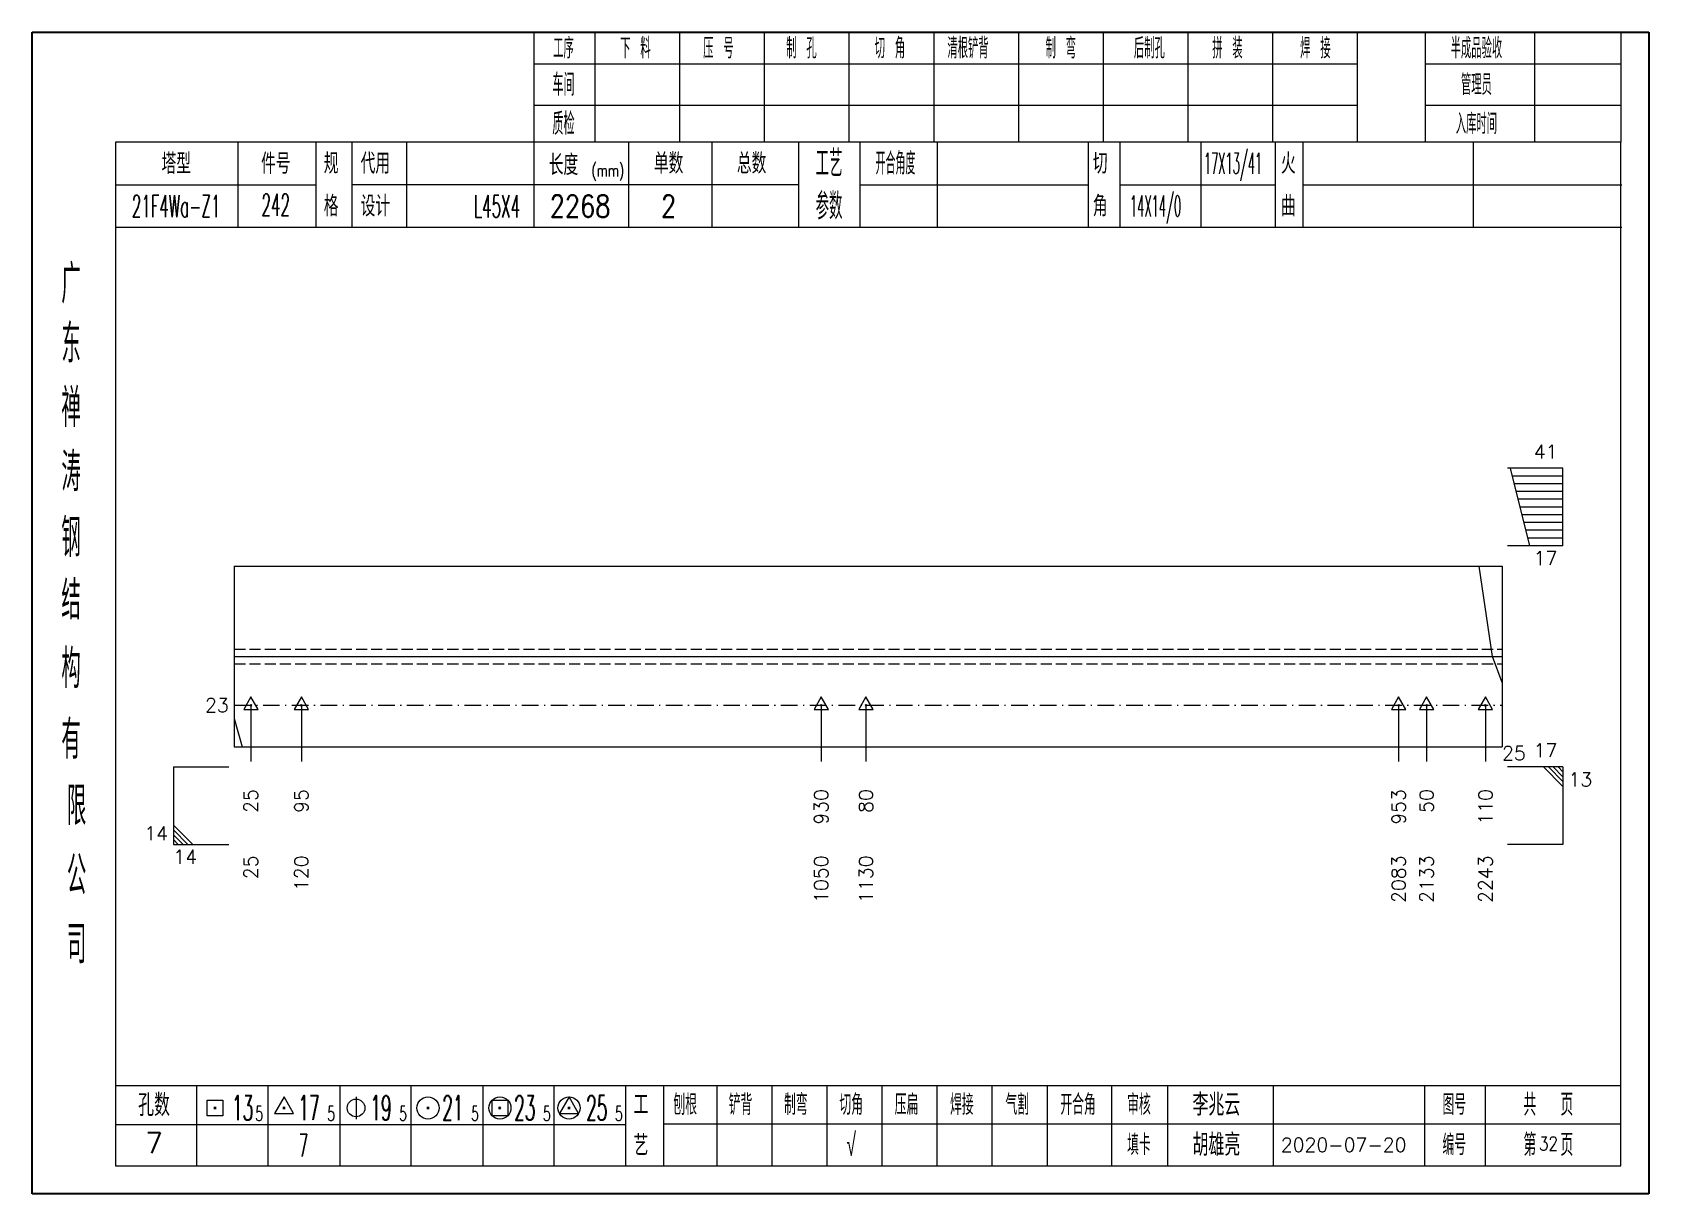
# Model space of a CAD drawing. Extents: x 1310 to 15542, y -76 to 8381.
# Drawn here: x 11192.5 to 11484.6, y 5083.7 to 5293.7 of the extents above; entities that cross this region are included whole.
import ezdxf
from ezdxf.enums import TextEntityAlignment as Align

# ---------------------------------------------------------------- set-up
doc = ezdxf.new("R2010")
doc.units = 0
doc.header["$MEASUREMENT"] = 0
doc.linetypes.add('一点画线', pattern=[5.2, 3, -1, 0.2, -1])
doc.linetypes.add('虚线', pattern=[2.75, 2, -0.75])
doc.layers.get('0').update_dxf_attribs({"linetype": 'CONTINUOUS', "lineweight": 25})
for name, color, linetype, lineweight in [('1', 7, 'CONTINUOUS', 25), ('4', 7, 'CONTINUOUS', 25), ('5', 7, 'CONTINUOUS', 25)]:
    doc.layers.add(name, color=color, linetype=linetype, lineweight=lineweight)
doc.styles.get("Standard").update_dxf_attribs({"font": 'simplex.shx', "width": 0.7, "height": 3, "bigfont": 'gbhzfs.shx'})

msp = doc.modelspace()

# ---------------------------------------------------------------- texts
at = {"color": 7, "linetype": 'Continuous', "lineweight": 13}
for s, p in [('41', (11468.082, 5215.854)), ('17', (11468.082, 5161.854)), ('14', (11216.952, 5146.854))]:
    msp.add_text(s, height=2.5, dxfattribs=at).set_placement(p, align=Align.BOTTOM_RIGHT)
msp.add_text('17', height=2.5, dxfattribs=at).set_placement((11468.082, 5199.854), align=Align.TOP_RIGHT)
msp.add_text('23', height=2.5, dxfattribs=at).set_placement((11227.952, 5172.021), align=Align.MIDDLE_RIGHT)
for s, p in [('13', (11470.082, 5159.854)), ('14', (11217.952, 5145.854))]:
    msp.add_text(s, height=2.5, dxfattribs=at).set_placement(p, align=Align.TOP_LEFT)
at = {"layer": '1', "color": 7, "linetype": 'Continuous', "lineweight": 13}
msp.add_text('25', height=2.5, dxfattribs=at).set_placement((11458.082, 5163.354), align=Align.MIDDLE_LEFT)
at = {"layer": '1', "color": 8, "linetype": 'Continuous', "lineweight": 9}
for s, p in [('25', (11231.952, 5156.854)), ('95', (11241.075, 5156.854)), ('930', (11335.03, 5156.854)), ('80', (11343.113, 5156.854)), ('953', (11439.392, 5156.854)), ('50', (11444.443, 5156.854)), ('110', (11455.082, 5156.854))]:
    msp.add_text(s, height=2.5, rotation=90, dxfattribs=at).set_placement(p, align=Align.MIDDLE_RIGHT)
at = {"layer": '1', "color": 7, "linetype": 'Continuous', "lineweight": 13}
for s, p in [('25', (11231.952, 5144.854)), ('120', (11241.075, 5144.854)), ('1050', (11335.03, 5144.854)), ('1130', (11343.113, 5144.854)), ('2083', (11439.392, 5144.854)), ('2133', (11444.443, 5144.854)), ('2243', (11455.082, 5144.854))]:
    msp.add_text(s, height=2.5, rotation=90, dxfattribs=at).set_placement(p, align=Align.MIDDLE_RIGHT)
at = {"layer": '4', "color": 1, "linetype": 'Continuous', "lineweight": 25}
for s, height, width, p in [('工序', 3.7, 0.7, (11288.452, 5290.811)), ('下 料', 3.7, 0.7, (11301.452, 5290.811)), ('压 号', 3.7, 0.7, (11316.452, 5290.811)), ('制 孔', 3.7, 0.7, (11331.452, 5290.811)), ('切 角', 3.7, 0.7, (11347.452, 5290.811)), ('清根铲背 ', 3.7, 0.7, (11362.452, 5290.811)), (' 制 弯', 3.7, 0.7, (11377.452, 5290.811)), (' 后制孔', 3.7, 0.7, (11393.452, 5290.811)), ('拼 装', 3.7, 0.7, (11408.452, 5290.811)), (' 焊 接', 3.7, 0.7, (11423.452, 5290.811)), ('半成品验收', 3.7, 0.7, (11453.452, 5290.811)), ('车间', 4, 0.7, (11288.452, 5284.211)), ('管理员', 3.7, 0.7, (11453.452, 5284.211)), ('质检', 4, 0.7, (11288.452, 5277.151)), ('入库时间', 3.7, 0.7, (11453.452, 5277.151)), ('(mm)', 2.24, 0.7, (11296.452, 5268.711)), ('工艺', 4.8, 0.7, (11336.452, 5269.971)), ('开合角度', 4, 0.6, (11348.452, 5269.971)), ('17X13/41', 3.8, 0.4, (11409.452, 5269.971)), ('21F4Wa-Z1', 4, 0.5, (11218.452, 5262.231)), ('242', 4, 0.5, (11236.452, 5262.481)), ('L45X4', 4, 0.5, (11276.452, 5262.211)), ('2268', 4, 0.8, (11291.452, 5262.261)), ('2', 4, 0.8, (11307.452, 5262.261)), ('参数', 4.8, 0.7, (11336.452, 5262.261)), ('14X14/0', 3.8, 0.4, (11395.452, 5262.261)), ('广', 6.96, 0.7, (11199.452, 5248.181)), ('东', 6.96, 0.7, (11199.452, 5237.391)), ('禅', 6.96, 0.7, (11199.452, 5225.801)), ('涛', 6.96, 0.7, (11199.452, 5214.201)), ('钢', 6.96, 0.7, (11199.452, 5202.311)), ('结', 6.96, 0.7, (11199.452, 5191.001)), ('构', 6.96, 0.7, (11199.452, 5178.621)), ('有', 6.96, 0.7, (11199.452, 5165.811)), ('限', 6.96, 0.7, (11200.452, 5153.811)), ('公', 6.96, 0.7, (11200.452, 5141.271)), ('司', 6.96, 0.7, (11200.452, 5128.791)), ('13', 4.47, 0.5, (11230.452, 5099.211)), ('17', 4.47, 0.5, (11242.452, 5099.211)), ('19', 4.47, 0.5, (11255.452, 5099.211)), ('21', 4.47, 0.5, (11268.452, 5099.211)), ('23', 4.47, 0.5, (11281.452, 5099.211)), ('25', 4.47, 0.5, (11294.452, 5099.211)), ('刨根', 3.7, 0.8, (11310.452, 5099.811)), ('铲背', 3.7, 0.8, (11320.452, 5099.811)), ('制弯', 3.7, 0.8, (11330.452, 5099.811)), ('切角', 3.7, 0.8, (11340.452, 5099.811)), ('压扁', 3.7, 0.8, (11350.452, 5099.811)), ('焊接', 3.7, 0.8, (11360.452, 5099.811)), ('气割', 3.7, 0.8, (11370.452, 5099.811)), ('开合角', 3.7, 0.8, (11381.452, 5099.811)), ('审核', 3.7, 0.8, (11392.452, 5099.811)), ('图号', 3.7, 0.8, (11449.452, 5099.811)), ('共  页', 4, 0.8, (11466.452, 5099.811)), ('5', 2.68, 0.6, (11233.452, 5098.211)), ('5', 2.68, 0.6, (11246.452, 5098.211)), ('5', 2.68, 0.6, (11259.452, 5098.211)), ('5', 2.68, 0.6, (11272.452, 5098.211)), ('5', 2.68, 0.6, (11285.452, 5098.211)), ('5', 2.68, 0.6, (11298.452, 5098.211)), ('√', 4, 0.6, (11340.452, 5092.541)), ('填卡', 3.7, 0.8, (11392.452, 5092.541)), ('编号', 3.7, 0.8, (11449.452, 5092.541)), ('第  页', 4, 0.8, (11466.452, 5092.541)), ('7', 4, 0.5, (11241.452, 5092.461))]:
    msp.add_text(s, height=height, dxfattribs=dict(at, width=width)).set_placement(p, align=Align.MIDDLE_CENTER)
for s, height, p in [('塔型', 3.7, (11218.452, 5269.941)), ('件号', 3.7, (11236.452, 5269.941)), ('规', 3.7, (11246.452, 5269.971)), ('代用', 3.7, (11254.452, 5269.971)), ('长度', 3.7, (11288.452, 5269.711)), ('单数', 3.7, (11307.452, 5269.971)), ('总数', 3.7, (11322.452, 5269.971)), ('切', 3.7, (11385.452, 5269.971)), ('火', 3.7, (11419.452, 5269.971)), ('格', 3.7, (11246.452, 5262.261)), ('设计', 3.7, (11254.452, 5262.261)), ('角', 3.7, (11385.452, 5262.261)), ('曲', 3.7, (11419.452, 5262.261)), ('孔数', 4, (11214.452, 5099.731)), ('工', 3.7, (11302.452, 5099.811)), ('李兆云', 4, (11406.452, 5099.811)), ('7', 3.7, (11214.452, 5092.901)), ('胡雄亮', 4, (11406.452, 5092.541)), ('艺', 3.7, (11302.452, 5092.461)), ('2020-07-20', 2.5, (11429.452, 5092.541))]:
    msp.add_text(s, height=height, dxfattribs=at).set_placement(p, align=Align.MIDDLE_CENTER)
at = {"layer": '4', "color": 6, "linetype": 'Continuous', "lineweight": 25, "width": 0.8}
msp.add_text('32', height=2.5, dxfattribs=at).set_placement((11466.477, 5092.769), align=Align.MIDDLE_CENTER)

# ---------------------------------------------------------------- blocks, each defined once
blk = doc.blocks.new('孔17.5')
at = {"layer": '5', "color": 7, "linetype": 'Continuous', "lineweight": 13}
for p, q in [((0, 1), (-0.866, -0.5)), ((-0.1, -0.1), (0.1, 0.1)), ((0.1, -0.1), (-0.1, 0.1)), ((0.866, -0.5), (0, 1)), ((-0.866, -0.5), (0.866, -0.5))]:
    blk.add_line(p, q, dxfattribs=at)
blk = doc.blocks.new('CTJGK')
at = {"color": 6, "linetype": 'Continuous'}
for p, q in [((0, 209.97), (292.13, 209.97)), ((0, 0), (0, 209.97)), ((292.13, 209.97), (292.13, 0)), ((292.13, 0), (0, 0))]:
    blk.add_line(p, q, dxfattribs=at)

# ---------------------------------------------------------------- linework, layer by layer
at = {"color": 7, "linetype": 'Continuous', "lineweight": 13}
for p, q in [((11469.082, 5214.854), (11459.082, 5214.854)), ((11463.082, 5200.854), (11459.582, 5214.854)), ((11469.082, 5200.854), (11469.082, 5214.854)), ((11469.082, 5213.454), (11459.932, 5213.454)), ((11469.082, 5212.054), (11460.282, 5212.054)), ((11469.082, 5210.654), (11460.632, 5210.654)), ((11469.082, 5209.254), (11460.982, 5209.254)), ((11469.082, 5207.854), (11461.332, 5207.854)), ((11469.082, 5206.454), (11461.682, 5206.454)), ((11469.082, 5205.054), (11462.032, 5205.054)), ((11469.082, 5203.654), (11462.382, 5203.654)), ((11469.082, 5200.854), (11459.082, 5200.854)), ((11469.082, 5202.254), (11462.732, 5202.254)), ((11456.364, 5180.854), (11453.94, 5197.187)), ((11458.082, 5176.136), (11456.364, 5180.854)), ((11231.952, 5172.021), (11231.952, 5161.854)), ((11241.075, 5172.021), (11241.075, 5161.854)), ((11335.03, 5172.021), (11335.03, 5161.854)), ((11343.113, 5172.021), (11343.113, 5161.854)), ((11439.392, 5172.021), (11439.392, 5161.854)), ((11444.443, 5172.021), (11444.443, 5161.854)), ((11455.082, 5172.021), (11455.082, 5161.854)), ((11228.952, 5169.602), (11230.366, 5164.521)), ((11217.952, 5160.854), (11227.952, 5160.854)), ((11217.952, 5160.854), (11217.952, 5146.854)), ((11469.082, 5160.854), (11459.082, 5160.854)), ((11465.582, 5160.854), (11469.082, 5157.354)), ((11466.457, 5160.854), (11469.082, 5158.229)), ((11467.332, 5160.854), (11469.082, 5159.104)), ((11468.207, 5160.854), (11469.082, 5159.979)), ((11469.082, 5160.854), (11469.082, 5146.854)), ((11221.452, 5146.854), (11217.952, 5150.354)), ((11220.577, 5146.854), (11217.952, 5149.479)), ((11219.702, 5146.854), (11217.952, 5148.604)), ((11218.827, 5146.854), (11217.952, 5147.729)), ((11217.952, 5146.854), (11227.952, 5146.854)), ((11469.082, 5146.854), (11459.082, 5146.854))]:
    msp.add_line(p, q, dxfattribs=at)
at = {"color": 7, "linetype": 'Continuous', "lineweight": 18}
for p, q in [((11228.952, 5197.187), (11228.952, 5164.521)), ((11228.952, 5197.187), (11458.082, 5197.187)), ((11458.082, 5197.187), (11458.082, 5164.521)), ((11228.952, 5180.854), (11458.082, 5180.854))]:
    msp.add_line(p, q, dxfattribs=at)
at = {"color": 1, "linetype": '虚线', "lineweight": 18}
for p, q in [((11228.952, 5182.187), (11458.082, 5182.187)), ((11228.952, 5179.521), (11458.082, 5179.521))]:
    msp.add_line(p, q, dxfattribs=at)
at = {"color": 3, "linetype": '一点画线', "lineweight": 13}
msp.add_line((11228.952, 5172.021), (11458.082, 5172.021), dxfattribs=at)
at = {"layer": '1', "color": 7, "linetype": 'Continuous', "lineweight": 18}
msp.add_line((11228.952, 5164.521), (11458.082, 5164.521), dxfattribs=at)
at = {"layer": '4', "color": 1, "linetype": 'Continuous', "lineweight": 18}
for p, q in [((11192.452, 5293.681), (11192.452, 5083.711)), ((11484.582, 5293.681), (11192.452, 5293.681)), ((11283.082, 5293.681), (11283.082, 5273.841)), ((11294.112, 5293.681), (11294.112, 5273.821)), ((11309.422, 5293.681), (11309.422, 5273.821)), ((11324.742, 5293.681), (11324.742, 5273.821)), ((11340.052, 5293.681), (11340.052, 5273.821)), ((11355.362, 5293.681), (11355.362, 5273.821)), ((11370.672, 5293.681), (11370.672, 5273.821)), ((11385.992, 5293.681), (11385.992, 5273.821)), ((11401.302, 5293.681), (11401.302, 5273.821)), ((11416.612, 5293.681), (11416.612, 5273.821)), ((11431.922, 5293.681), (11431.922, 5273.841)), ((11431.922, 5293.681), (11431.922, 5273.821)), ((11444.202, 5293.681), (11444.202, 5273.821)), ((11463.952, 5293.681), (11463.952, 5273.821)), ((11479.532, 5293.681), (11479.532, 5273.821)), ((11484.582, 5263.881), (11484.582, 5293.681)), ((11431.922, 5287.951), (11283.082, 5287.951)), ((11479.532, 5287.951), (11444.202, 5287.951)), ((11431.922, 5280.471), (11283.082, 5280.471)), ((11479.532, 5280.471), (11444.202, 5280.471)), ((11207.462, 5273.821), (11207.462, 5088.761)), ((11479.532, 5273.821), (11207.462, 5273.821)), ((11229.582, 5273.831), (11229.582, 5258.411)), ((11243.732, 5258.411), (11243.732, 5273.821)), ((11250.232, 5258.411), (11250.232, 5273.821)), ((11260.102, 5273.821), (11260.102, 5258.411)), ((11283.082, 5273.841), (11283.082, 5258.411)), ((11300.202, 5273.821), (11300.202, 5258.411)), ((11315.252, 5273.821), (11315.252, 5258.411)), ((11330.952, 5273.821), (11330.952, 5258.411)), ((11342.012, 5273.821), (11342.012, 5258.411)), ((11355.962, 5273.821), (11355.962, 5258.411)), ((11383.262, 5273.821), (11383.262, 5258.411)), ((11389.022, 5273.821), (11389.022, 5258.411)), ((11403.642, 5273.821), (11403.642, 5258.411)), ((11417.102, 5273.821), (11417.102, 5258.411)), ((11422.092, 5273.821), (11422.092, 5258.411)), ((11452.832, 5273.821), (11452.832, 5258.411)), ((11479.532, 5088.761), (11479.532, 5273.821)), ((11243.732, 5266.061), (11207.462, 5266.061)), ((11330.952, 5266.111), (11250.232, 5266.111)), ((11342.012, 5266.111), (11383.262, 5266.111)), ((11389.022, 5266.111), (11417.102, 5266.111)), ((11422.092, 5266.111), (11479.712, 5266.111)), ((11484.582, 5083.711), (11484.582, 5263.881)), ((11479.712, 5258.411), (11207.462, 5258.411)), ((11207.462, 5103.291), (11479.532, 5103.291)), ((11222.152, 5103.291), (11222.152, 5088.761)), ((11235.082, 5088.761), (11235.082, 5103.291)), ((11248.012, 5103.291), (11248.012, 5088.761)), ((11260.932, 5088.761), (11260.932, 5103.291)), ((11273.862, 5103.291), (11273.862, 5088.761)), ((11286.792, 5088.761), (11286.792, 5103.291)), ((11299.712, 5088.761), (11299.712, 5103.291)), ((11306.582, 5088.761), (11306.582, 5103.291)), ((11316.242, 5088.761), (11316.242, 5103.291)), ((11326.182, 5088.761), (11326.182, 5103.291)), ((11336.122, 5088.761), (11336.122, 5103.291)), ((11346.072, 5088.761), (11346.072, 5103.291)), ((11356.012, 5088.761), (11356.012, 5103.291)), ((11365.952, 5088.761), (11365.952, 5103.291)), ((11375.902, 5088.761), (11375.902, 5103.291)), ((11387.542, 5088.761), (11387.542, 5103.291)), ((11397.692, 5088.761), (11397.692, 5103.291)), ((11416.752, 5088.761), (11416.752, 5103.291)), ((11444.132, 5088.761), (11444.132, 5103.291)), ((11455.092, 5088.761), (11455.092, 5103.291)), ((11299.712, 5096.161), (11207.462, 5096.161)), ((11306.542, 5096.321), (11479.532, 5096.321)), ((11207.462, 5088.761), (11479.532, 5088.761)), ((11192.452, 5083.711), (11484.582, 5083.711))]:
    msp.add_line(p, q, dxfattribs=at)
at = {"layer": '4', "color": 7, "linetype": 'Continuous', "lineweight": 13}
for p, q in [((11224.038, 5097.797), (11224.038, 5100.625)), ((11224.038, 5100.625), (11226.866, 5100.625)), ((11226.866, 5100.625), (11226.866, 5097.797)), ((11237.952, 5101.211), (11236.22, 5098.211)), ((11239.684, 5098.211), (11237.952, 5101.211)), ((11250.952, 5101.211), (11250.952, 5097.211)), ((11275.538, 5097.797), (11275.538, 5100.625)), ((11275.538, 5100.625), (11278.366, 5100.625)), ((11278.366, 5100.625), (11278.366, 5097.797)), ((11289.452, 5101.211), (11287.72, 5098.211)), ((11291.184, 5098.211), (11289.452, 5101.211)), ((11226.866, 5097.797), (11224.038, 5097.797)), ((11225.252, 5099.011), (11225.652, 5099.411)), ((11225.652, 5099.011), (11225.252, 5099.411)), ((11236.22, 5098.211), (11239.684, 5098.211)), ((11237.752, 5099.011), (11238.152, 5099.411)), ((11238.152, 5099.011), (11237.752, 5099.411)), ((11263.752, 5099.011), (11264.152, 5099.411)), ((11264.152, 5099.011), (11263.752, 5099.411)), ((11278.366, 5097.797), (11275.538, 5097.797)), ((11276.752, 5099.011), (11277.152, 5099.411)), ((11277.152, 5099.011), (11276.752, 5099.411)), ((11287.72, 5098.211), (11291.184, 5098.211)), ((11289.252, 5099.011), (11289.652, 5099.411)), ((11289.652, 5099.011), (11289.252, 5099.411))]:
    msp.add_line(p, q, dxfattribs=at)
for centre, radius in [((11250.952, 5099.211), 1.6), ((11263.952, 5099.211), 2), ((11276.952, 5099.211), 2), ((11289.452, 5099.211), 2)]:
    msp.add_circle(centre, radius, dxfattribs=at)

# ---------------------------------------------------------------- block references
at = {"color": 0, "linetype": 'Continuous'}
msp.add_blockref('CTJGK', (11192.452, 5083.711), dxfattribs=at)
at = {"layer": '1', "color": 8, "linetype": 'Continuous', "lineweight": 9, "xscale": 1.5, "yscale": 1.5, "zscale": 1.5}
for p in [(11231.952, 5172.021), (11241.075, 5172.021), (11335.03, 5172.021), (11343.113, 5172.021), (11439.392, 5172.021), (11444.443, 5172.021), (11455.082, 5172.021)]:
    msp.add_blockref('孔17.5', p, dxfattribs=at)

msp.set_redraw_order([(e.dxf.handle, doc.entitydb.next_handle()) for e in msp.query("TEXT MTEXT ATTDEF DIMENSION ARC_DIMENSION")])  # texts and dimensions are drawn at this point

doc.saveas('drawing.dxf')
